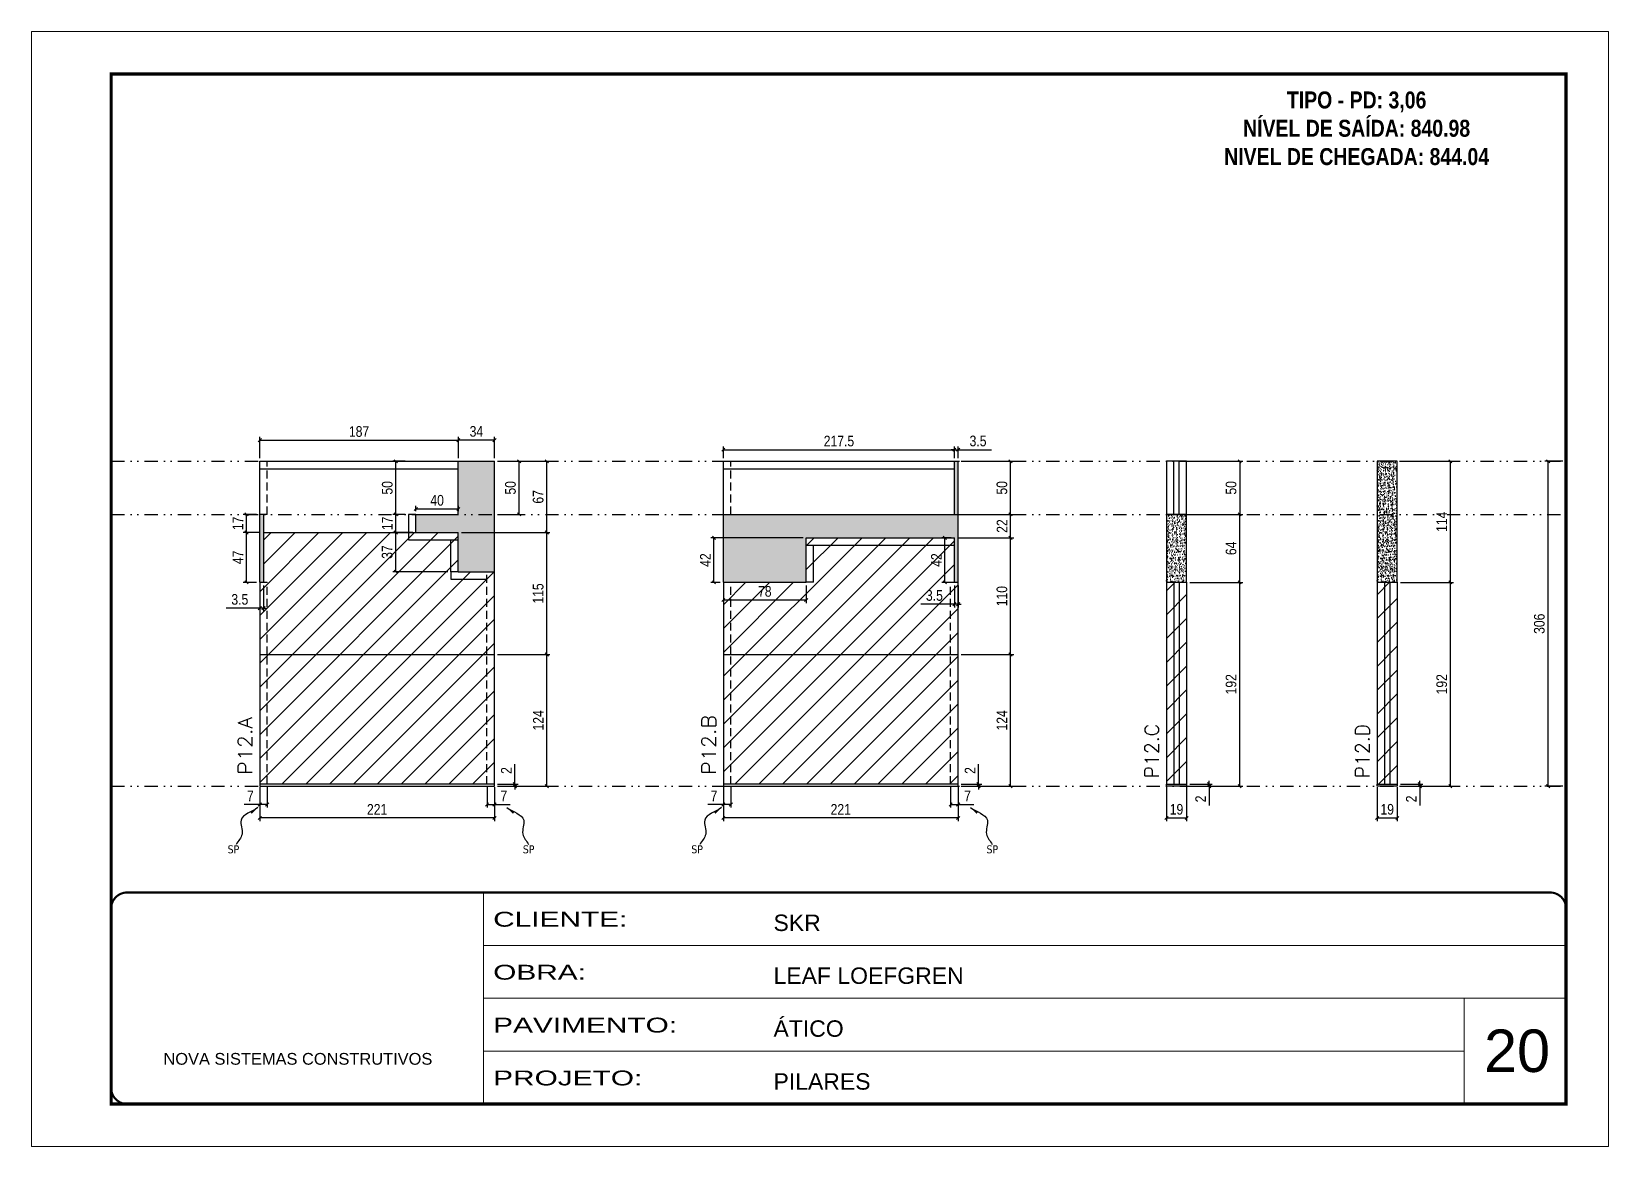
# Model space of a CAD drawing. Extents: x 14400 to 27878, y -21631 to 6985.
# Drawn here: x 19182 to 20667, y 1340 to 2390 of the extents above; entities that cross this region are included whole.
import ezdxf

# ---------------------------------------------------------------- set-up
doc = ezdxf.new("R2010")
doc.units = 0
for name, pattern in [('CONTINUO', [0]), ('DASHED', [0.75, 0.5, -0.25]), ('DIVIDE2', [0.625, 0.25, -0.125, 0, -0.125, 0, -0.125]), ('HIDDEN', [0.375, 0.25, -0.125])]:
    doc.linetypes.add(name, pattern=pattern)
for name, color, linetype, lineweight in [('CARIMBO', 255, 'Continuous', 9), ('Folhas', 255, 'Continuous', 9), ('Hachura', 251, 'Continuous', 9), ('SARRAFO DE PRESSAO', 251, 'DASHED', 9), ('Texto Seção', 7, 'Continuous', 15)]:
    doc.layers.add(name, color=color, linetype=linetype, lineweight=lineweight)
for name, color, linetype in [('COTA', 241, 'Continuous'), ('NOMENCLATURA', 7, 'Continuous'), ('Nível', 160, 'Continuous'), ('Painéis', 200, 'Continuous'), ('SARR_2.2x7', 40, 'Continuous'), ('texto', 7, 'Continuous')]:
    doc.layers.add(name, color=color, linetype=linetype)
doc.styles.add('ARIAL', font='arial.ttf')
doc.styles.add('COTA TECNICA', font='techl___.ttf', dxfattribs={"height": 10})
doc.styles.add('COTA TECNICA-50', font='techl___.ttf', dxfattribs={"height": 10})
doc.styles.add('REGUA-120', font='ROMANS.shx', dxfattribs={"height": 15})
doc.styles.add('ROMANC', font='techb___.ttf', dxfattribs={"height": 2.5})
doc.styles.get("Standard").update_dxf_attribs({"font": 'arial.ttf'})
doc.styles.add('Tecnologia', font='')
doc.styles.get('Tecnologia').set_extended_font_data('Forgotten Futurist')
doc.dimstyles.new('COTA PAINEL-50', dxfattribs={"dimtxt": 10, "dimasz": 3, "dimexe": 3, "dimexo": 3, "dimgap": 3, "dimtad": 1, "dimdec": 1, "dimzin": 12, "dimdsep": 46, "dimtxsty": 'COTA TECNICA-50', "dimblk1": 'OBLIQUE', "dimblk2": 'OBLIQUE', "dimsah": 1, "dimcen": 0.9, "dimclrd": 4, "dimclre": 4, "dimclrt": 240, "dimadec": 1, "dimazin": 3, "dimtfac": 1, "dimtdec": 1, "dimtmove": 0, "dimatfit": 3, "dimfxl": 1, "dimtolj": 1, "dimtzin": 12, "dimarcsym": 0})
doc.dimstyles.new('PAINEL', dxfattribs={"dimtxt": 10, "dimasz": 3, "dimexe": 3, "dimexo": 3, "dimgap": 3, "dimtad": 1, "dimdec": 1, "dimzin": 12, "dimdsep": 46, "dimtxsty": 'COTA TECNICA', "dimblk1": 'OBLIQUE', "dimblk2": 'OBLIQUE', "dimsah": 1, "dimcen": 0.9, "dimclrd": 4, "dimclre": 4, "dimclrt": 240, "dimadec": 1, "dimazin": 3, "dimtfac": 1, "dimtdec": 1, "dimtmove": 0, "dimatfit": 3, "dimfxl": 1, "dimtolj": 1, "dimtzin": 12, "dimarcsym": 0})
doc.dimstyles.get("Standard").update_dxf_attribs({"dimtxt": 0.18, "dimasz": 0.18, "dimexe": 0.18, "dimexo": 0.0625, "dimgap": 0.09, "dimtad": 0, "dimtih": 1, "dimtoh": 1, "dimdec": 4, "dimzin": 0, "dimdsep": 46, "dimtxsty": 'Standard', "dimcen": 0.09, "dimadec": 0, "dimazin": 0, "dimtfac": 1, "dimtdec": 4, "dimtofl": 0, "dimtmove": 0, "dimatfit": 3, "dimfxl": 1, "dimtolj": 1, "dimtzin": 0, "dimarcsym": 0})

msp = doc.modelspace()

# ---------------------------------------------------------------- texts
at = {"layer": 'CARIMBO', "style": 'ARIAL'}
msp.add_text('20', height=40, dxfattribs=at).set_placement((20549.828, 1410.571))
at = {"layer": 'NOMENCLATURA', "color": 2, "insert": (20429.806, 2334.012), "char_height": 16, "attachment_point": 2, "style": 'ROMANC'}
msp.add_mtext_dynamic_manual_height_columns('TIPO - PD: 3,06\\PNÍVEL DE SAÍDA: 840.98\\PNIVEL DE CHEGADA: 844.04', width=432.35115, gutter_width=1, heights=[0], dxfattribs=at)
at = {"layer": 'texto', "color": 0, "char_height": 7.5, "attachment_point": 5}
for insert in [(19372.084, 1620.219), (19650.108, 1620.219), (19808.723, 1620.219), (20086.748, 1620.219)]:
    msp.add_mtext('{\\fTahoma|b0|i0|c0|p34;\\C4;SP}', dxfattribs=dict(at, insert=insert))
at = {"layer": 'Texto Seção', "style": 'REGUA-120', "width": 1.1}
for s, p in [('P12.A', (19389.612, 1690.473)), ('P12.B', (19826.251, 1690.473))]:
    msp.add_text(s, height=13, rotation=90, dxfattribs=at).set_placement(p)
at = {"layer": 'Texto Seção', "char_height": 13, "width": 370.6998, "attachment_point": 7, "rotation": 90, "style": 'REGUA-120'}
for s, insert in [('\\pt13;P12.C', (20243.469, 1687.122)), ('\\pt13;P12.D', (20441.822, 1687.122))]:
    msp.add_mtext(s, dxfattribs=dict(at, insert=insert))

# ---------------------------------------------------------------- blocks, each defined once
blk = doc.blocks.new('9999999999')
at = {"color": 30, "linetype": 'CONTINUO'}
for p, q in [((98564.6, 34230.2), (98564.6, 34429.4)), ((98564.6, 34379.6), (99584, 34379.6)), ((98564.6, 34329.8), (99488, 34329.8)), ((99584, 34329.8), (99488, 34329.8)), ((99488, 34329.8), (99488, 34230.2)), ((98564.6, 34280), (99488, 34280))]:
    blk.add_line(p, q, dxfattribs=at)
at = {"color": 30, "linetype": 'CONTINUO', "const_width": 2}
blk.add_lwpolyline([(99584, 34230.2), (99584, 34414.4, 0.414214), (99569, 34429.4), (98229, 34429.4, 0.414214), (98214, 34414.4), (98214, 34245.2, 0.414214), (98229, 34230.2), (99584, 34230.2)], format="xyb", dxfattribs=at)
at = {"layer": 'Folhas'}
blk.add_lwpolyline([(98139, 34190.2), (99624, 34190.2), (99624, 35240.2), (98139, 35240.2)], close=True, dxfattribs=at)
at = {"layer": 'Folhas', "color": 30, "const_width": 3}
blk.add_lwpolyline([(98214, 34230.2), (99584, 34230.2), (99584, 35200.2), (98214, 35200.2)], close=True, dxfattribs=at)
at = {"color": 7, "linetype": 'Continuous', "ltscale": 5, "style": 'ARIAL'}
for s, height, p in [('SKR', 15.48, (98837.7, 34393.1)), ('LEAF LOEFGREN', 15.483, (98837.7, 34343.3)), ('ÁTICO', 15.48, (98837.7, 34293.5)), ('NOVA SISTEMAS CONSTRUTIVOS', 11.059, (98263.2, 34267.2)), ('PILARES', 15.48, (98837.7, 34243.7))]:
    blk.add_text(s, height=height, dxfattribs=at).set_placement(p)
at = {"layer": 'Folhas', "color": 7, "style": 'Tecnologia', "width": 1.5}
for s, p in [('CLIENTE:', (98573.7, 34397.2)), ('OBRA:', (98573.7, 34347.3)), ('PAVIMENTO:', (98573.7, 34297.5)), ('PROJETO:', (98573.7, 34247.7))]:
    blk.add_text(s, height=14, dxfattribs=at).set_placement(p)
blk = doc.blocks.new('_Oblique')
at = {"color": 0, "linetype": 'ByBlock', "lineweight": -2}
blk.add_line((-0.5, -0.5), (0.5, 0.5), dxfattribs=at)
blk = doc.blocks.new('*D1554')
at = {"layer": 'COTA', "color": 4, "lineweight": -2, "transparency": 16777216}
for p, q in [((19396.9, 1678.7), (19396.9, 1646.8)), ((19617.9, 1678.7), (19617.9, 1646.8)), ((19617.9, 1649.8), (19396.9, 1649.8))]:
    blk.add_line(p, q, dxfattribs=at)
at = {"layer": 'Defpoints', "color": 0, "transparency": 16777216}
for p in [(19396.9, 1681.7), (19617.9, 1681.7), (19396.9, 1649.8)]:
    blk.add_point(p, dxfattribs=at)
at = {"layer": 'COTA', "color": 4, "lineweight": -2, "transparency": 16777216, "xscale": 3, "yscale": 3, "zscale": 3, "rotation": 180}
blk.add_blockref('_Oblique', (19396.9, 1649.8), dxfattribs=at)
at = {"layer": 'COTA', "color": 4, "lineweight": -2, "transparency": 16777216, "xscale": 3, "yscale": 3, "zscale": 3}
blk.add_blockref('_Oblique', (19617.9, 1649.8), dxfattribs=at)
at = {"layer": 'COTA', "color": 240, "transparency": 16777216, "insert": (19507.4, 1657.9), "char_height": 10, "attachment_point": 5, "style": 'COTA TECNICA'}
blk.add_mtext('\\A1;221', dxfattribs=at)
blk = doc.blocks.new('*D1555')
at = {"layer": 'COTA', "color": 4, "lineweight": -2, "transparency": 16777216}
for p, q in [((19610.9, 1678.7), (19610.9, 1659.5)), ((19617.9, 1676.7), (19617.9, 1659.5)), ((19610.9, 1662.5), (19617.9, 1662.5)), ((19617.9, 1662.5), (19632.6, 1662.5))]:
    blk.add_line(p, q, dxfattribs=at)
at = {"layer": 'Defpoints', "color": 0, "transparency": 16777216}
for p in [(19610.9, 1681.7), (19617.9, 1679.7), (19617.9, 1662.5)]:
    blk.add_point(p, dxfattribs=at)
at = {"layer": 'COTA', "color": 4, "lineweight": -2, "transparency": 16777216, "xscale": 3, "yscale": 3, "zscale": 3, "rotation": 180}
blk.add_blockref('_Oblique', (19610.9, 1662.5), dxfattribs=at)
at = {"layer": 'COTA', "color": 4, "lineweight": -2, "transparency": 16777216, "xscale": 3, "yscale": 3, "zscale": 3}
blk.add_blockref('_Oblique', (19617.9, 1662.5), dxfattribs=at)
at = {"layer": 'COTA', "color": 240, "transparency": 16777216, "insert": (19626.7, 1670.5), "char_height": 10, "attachment_point": 5, "style": 'COTA TECNICA-50'}
blk.add_mtext('\\A1;7', dxfattribs=at)
blk = doc.blocks.new('*D1556')
at = {"layer": 'COTA', "color": 4, "lineweight": -2, "transparency": 16777216}
for p, q in [((19403.9, 1678.7), (19403.9, 1659.5)), ((19396.9, 1676.7), (19396.9, 1659.5)), ((19396.9, 1662.5), (19382.1, 1662.5)), ((19403.9, 1662.5), (19396.9, 1662.5))]:
    blk.add_line(p, q, dxfattribs=at)
at = {"layer": 'Defpoints', "color": 0, "transparency": 16777216}
for p in [(19396.9, 1679.7), (19403.9, 1681.7), (19396.9, 1662.5)]:
    blk.add_point(p, dxfattribs=at)
at = {"layer": 'COTA', "color": 4, "lineweight": -2, "transparency": 16777216, "xscale": 3, "yscale": 3, "zscale": 3, "rotation": 180}
blk.add_blockref('_Oblique', (19396.9, 1662.5), dxfattribs=at)
at = {"layer": 'COTA', "color": 4, "lineweight": -2, "transparency": 16777216, "xscale": 3, "yscale": 3, "zscale": 3}
blk.add_blockref('_Oblique', (19403.9, 1662.5), dxfattribs=at)
at = {"layer": 'COTA', "color": 240, "transparency": 16777216, "insert": (19388, 1670.5), "char_height": 10, "attachment_point": 5, "style": 'COTA TECNICA-50'}
blk.add_mtext('\\A1;7', dxfattribs=at)
blk = doc.blocks.new('*D1557')
at = {"layer": 'COTA', "color": 4, "lineweight": -2, "transparency": 16777216}
for p, q in [((19637.1, 1681.7), (19637.1, 1700.5)), ((19620.9, 1681.7), (19640.1, 1681.7)), ((19620.9, 1679.7), (19640.1, 1679.7)), ((19637.1, 1679.7), (19637.1, 1681.7)), ((19637.1, 1679.7), (19637.1, 1676.7))]:
    blk.add_line(p, q, dxfattribs=at)
at = {"layer": 'Defpoints', "color": 0, "transparency": 16777216}
for p in [(19617.9, 1681.7), (19617.9, 1679.7), (19637.1, 1679.7)]:
    blk.add_point(p, dxfattribs=at)
at = {"layer": 'COTA', "color": 4, "lineweight": -2, "transparency": 16777216, "xscale": 3, "yscale": 3, "zscale": 3}
for p, rotation in [((19637.1, 1681.7), 270), ((19637.1, 1679.7), 90)]:
    blk.add_blockref('_Oblique', p, dxfattribs=dict(at, rotation=rotation))
at = {"layer": 'COTA', "color": 240, "transparency": 16777216, "insert": (19629.1, 1694.5), "char_height": 10, "attachment_point": 5, "rotation": 90, "style": 'COTA TECNICA-50'}
blk.add_mtext('\\A1;2', dxfattribs=at)
blk = doc.blocks.new('*D1558')
at = {"layer": 'COTA', "color": 4, "linetype": 'ByBlock', "lineweight": -2, "transparency": 16777216}
for p, q in [((19620.9, 1803.7), (19670.2, 1803.7)), ((19667.2, 1679.7), (19667.2, 1803.7)), ((19620.9, 1679.7), (19670.2, 1679.7))]:
    blk.add_line(p, q, dxfattribs=at)
at = {"layer": 'Defpoints', "color": 0, "linetype": 'ByBlock', "transparency": 16777216}
for p in [(19617.9, 1803.7), (19667.2, 1803.7), (19617.9, 1679.7)]:
    blk.add_point(p, dxfattribs=at)
at = {"layer": 'COTA', "color": 4, "linetype": 'ByBlock', "lineweight": -2, "transparency": 16777216, "xscale": 3, "yscale": 3, "zscale": 3}
for p, rotation in [((19667.2, 1803.7), 90), ((19667.2, 1679.7), 270)]:
    blk.add_blockref('_Oblique', p, dxfattribs=dict(at, rotation=rotation))
at = {"layer": 'COTA', "color": 240, "linetype": 'ByBlock', "transparency": 16777216, "insert": (19659.2, 1741.7), "char_height": 10, "attachment_point": 5, "rotation": 90, "style": 'COTA TECNICA'}
blk.add_mtext('\\A1;124', dxfattribs=at)
blk = doc.blocks.new('*D1559')
at = {"layer": 'COTA', "color": 4, "lineweight": -2, "transparency": 16777216}
for p, q in [((19833.5, 1678.7), (19833.5, 1646.8)), ((20054.5, 1678.7), (20054.5, 1646.8)), ((20054.5, 1649.8), (19833.5, 1649.8))]:
    blk.add_line(p, q, dxfattribs=at)
at = {"layer": 'Defpoints', "color": 0, "transparency": 16777216}
for p in [(19833.5, 1681.7), (20054.5, 1681.7), (19833.5, 1649.8)]:
    blk.add_point(p, dxfattribs=at)
at = {"layer": 'COTA', "color": 4, "lineweight": -2, "transparency": 16777216, "xscale": 3, "yscale": 3, "zscale": 3, "rotation": 180}
blk.add_blockref('_Oblique', (19833.5, 1649.8), dxfattribs=at)
at = {"layer": 'COTA', "color": 4, "lineweight": -2, "transparency": 16777216, "xscale": 3, "yscale": 3, "zscale": 3}
blk.add_blockref('_Oblique', (20054.5, 1649.8), dxfattribs=at)
at = {"layer": 'COTA', "color": 240, "transparency": 16777216, "insert": (19944, 1657.9), "char_height": 10, "attachment_point": 5, "style": 'COTA TECNICA'}
blk.add_mtext('\\A1;221', dxfattribs=at)
blk = doc.blocks.new('*D1560')
at = {"layer": 'COTA', "color": 4, "lineweight": -2, "transparency": 16777216}
for p, q in [((20047.5, 1678.7), (20047.5, 1659.5)), ((20054.5, 1676.7), (20054.5, 1659.5)), ((20047.5, 1662.5), (20054.5, 1662.5)), ((20054.5, 1662.5), (20069.2, 1662.5))]:
    blk.add_line(p, q, dxfattribs=at)
at = {"layer": 'Defpoints', "color": 0, "transparency": 16777216}
for p in [(20047.5, 1681.7), (20054.5, 1679.7), (20054.5, 1662.5)]:
    blk.add_point(p, dxfattribs=at)
at = {"layer": 'COTA', "color": 4, "lineweight": -2, "transparency": 16777216, "xscale": 3, "yscale": 3, "zscale": 3, "rotation": 180}
blk.add_blockref('_Oblique', (20047.5, 1662.5), dxfattribs=at)
at = {"layer": 'COTA', "color": 4, "lineweight": -2, "transparency": 16777216, "xscale": 3, "yscale": 3, "zscale": 3}
blk.add_blockref('_Oblique', (20054.5, 1662.5), dxfattribs=at)
at = {"layer": 'COTA', "color": 240, "transparency": 16777216, "insert": (20063.4, 1670.5), "char_height": 10, "attachment_point": 5, "style": 'COTA TECNICA-50'}
blk.add_mtext('\\A1;7', dxfattribs=at)
blk = doc.blocks.new('*D1561')
at = {"layer": 'COTA', "color": 4, "lineweight": -2, "transparency": 16777216}
for p, q in [((19840.5, 1678.7), (19840.5, 1659.5)), ((19833.5, 1676.7), (19833.5, 1659.5)), ((19833.5, 1662.5), (19818.8, 1662.5)), ((19840.5, 1662.5), (19833.5, 1662.5))]:
    blk.add_line(p, q, dxfattribs=at)
at = {"layer": 'Defpoints', "color": 0, "transparency": 16777216}
for p in [(19833.5, 1679.7), (19840.5, 1681.7), (19833.5, 1662.5)]:
    blk.add_point(p, dxfattribs=at)
at = {"layer": 'COTA', "color": 4, "lineweight": -2, "transparency": 16777216, "xscale": 3, "yscale": 3, "zscale": 3, "rotation": 180}
blk.add_blockref('_Oblique', (19833.5, 1662.5), dxfattribs=at)
at = {"layer": 'COTA', "color": 4, "lineweight": -2, "transparency": 16777216, "xscale": 3, "yscale": 3, "zscale": 3}
blk.add_blockref('_Oblique', (19840.5, 1662.5), dxfattribs=at)
at = {"layer": 'COTA', "color": 240, "transparency": 16777216, "insert": (19824.6, 1670.5), "char_height": 10, "attachment_point": 5, "style": 'COTA TECNICA-50'}
blk.add_mtext('\\A1;7', dxfattribs=at)
blk = doc.blocks.new('*D1562')
at = {"layer": 'COTA', "color": 4, "lineweight": -2, "transparency": 16777216}
for p, q in [((20073.8, 1681.7), (20073.8, 1700.5)), ((20057.5, 1681.7), (20076.8, 1681.7)), ((20057.5, 1679.7), (20076.8, 1679.7)), ((20073.8, 1679.7), (20073.8, 1681.7)), ((20073.8, 1679.7), (20073.8, 1676.7))]:
    blk.add_line(p, q, dxfattribs=at)
at = {"layer": 'Defpoints', "color": 0, "transparency": 16777216}
for p in [(20054.5, 1681.7), (20054.5, 1679.7), (20073.8, 1679.7)]:
    blk.add_point(p, dxfattribs=at)
at = {"layer": 'COTA', "color": 4, "lineweight": -2, "transparency": 16777216, "xscale": 3, "yscale": 3, "zscale": 3}
for p, rotation in [((20073.8, 1681.7), 270), ((20073.8, 1679.7), 90)]:
    blk.add_blockref('_Oblique', p, dxfattribs=dict(at, rotation=rotation))
at = {"layer": 'COTA', "color": 240, "transparency": 16777216, "insert": (20065.8, 1694.5), "char_height": 10, "attachment_point": 5, "rotation": 90, "style": 'COTA TECNICA-50'}
blk.add_mtext('\\A1;2', dxfattribs=at)
blk = doc.blocks.new('*D1563')
at = {"layer": 'COTA', "color": 4, "linetype": 'ByBlock', "lineweight": -2, "transparency": 16777216}
for p, q in [((20057.5, 1803.7), (20106.9, 1803.7)), ((20103.9, 1679.7), (20103.9, 1803.7)), ((20057.5, 1679.7), (20106.9, 1679.7))]:
    blk.add_line(p, q, dxfattribs=at)
at = {"layer": 'Defpoints', "color": 0, "linetype": 'ByBlock', "transparency": 16777216}
for p in [(20054.5, 1803.7), (20103.9, 1803.7), (20054.5, 1679.7)]:
    blk.add_point(p, dxfattribs=at)
at = {"layer": 'COTA', "color": 4, "linetype": 'ByBlock', "lineweight": -2, "transparency": 16777216, "xscale": 3, "yscale": 3, "zscale": 3}
for p, rotation in [((20103.9, 1803.7), 90), ((20103.9, 1679.7), 270)]:
    blk.add_blockref('_Oblique', p, dxfattribs=dict(at, rotation=rotation))
at = {"layer": 'COTA', "color": 240, "linetype": 'ByBlock', "transparency": 16777216, "insert": (20095.8, 1741.7), "char_height": 10, "attachment_point": 5, "rotation": 90, "style": 'COTA TECNICA'}
blk.add_mtext('\\A1;124', dxfattribs=at)
blk = doc.blocks.new('*D1564')
at = {"layer": 'COTA', "color": 4, "lineweight": -2, "transparency": 16777216}
for p, q in [((19533.9, 1935.7), (19522.1, 1935.7)), ((19525.1, 1918.7), (19525.1, 1935.7)), ((19533.9, 1918.7), (19522.1, 1918.7))]:
    blk.add_line(p, q, dxfattribs=at)
at = {"layer": 'Defpoints', "color": 0, "transparency": 16777216}
for p in [(19525.1, 1935.7), (19536.9, 1935.7), (19536.9, 1918.7)]:
    blk.add_point(p, dxfattribs=at)
at = {"layer": 'COTA', "color": 4, "lineweight": -2, "transparency": 16777216, "xscale": 3, "yscale": 3, "zscale": 3}
for p, rotation in [((19525.1, 1935.7), 90), ((19525.1, 1918.7), 270)]:
    blk.add_blockref('_Oblique', p, dxfattribs=dict(at, rotation=rotation))
at = {"layer": 'COTA', "color": 240, "transparency": 16777216, "insert": (19517, 1927.2), "char_height": 10, "attachment_point": 5, "rotation": 90, "style": 'COTA TECNICA'}
blk.add_mtext('\\A1;17', dxfattribs=at)
blk = doc.blocks.new('*D1565')
at = {"layer": 'COTA', "color": 4, "lineweight": -2, "transparency": 16777216}
for p, q in [((19396.9, 1988.7), (19396.9, 2008.6)), ((19396.9, 2005.6), (19583.9, 2005.6)), ((19583.9, 1988.7), (19583.9, 2008.6))]:
    blk.add_line(p, q, dxfattribs=at)
at = {"layer": 'Defpoints', "color": 0, "transparency": 16777216}
for p in [(19583.9, 2005.6), (19396.9, 1985.7), (19583.9, 1985.7)]:
    blk.add_point(p, dxfattribs=at)
at = {"layer": 'COTA', "color": 4, "lineweight": -2, "transparency": 16777216, "xscale": 3, "yscale": 3, "zscale": 3, "rotation": 180}
blk.add_blockref('_Oblique', (19396.9, 2005.6), dxfattribs=at)
at = {"layer": 'COTA', "color": 4, "lineweight": -2, "transparency": 16777216, "xscale": 3, "yscale": 3, "zscale": 3}
blk.add_blockref('_Oblique', (19583.9, 2005.6), dxfattribs=at)
at = {"layer": 'COTA', "color": 240, "transparency": 16777216, "insert": (19490.4, 2013.7), "char_height": 10, "attachment_point": 5, "style": 'COTA TECNICA'}
blk.add_mtext('\\A1;187', dxfattribs=at)
blk = doc.blocks.new('*D1566')
at = {"layer": 'COTA', "color": 4, "lineweight": -2, "transparency": 16777216}
for p, q in [((19583.9, 1988.7), (19583.9, 2008.6)), ((19617.9, 2005.6), (19583.9, 2005.6)), ((19617.9, 1988.7), (19617.9, 2008.6))]:
    blk.add_line(p, q, dxfattribs=at)
at = {"layer": 'Defpoints', "color": 0, "transparency": 16777216}
for p in [(19583.9, 2005.6), (19583.9, 1985.7), (19617.9, 1985.7)]:
    blk.add_point(p, dxfattribs=at)
at = {"layer": 'COTA', "color": 4, "lineweight": -2, "transparency": 16777216, "xscale": 3, "yscale": 3, "zscale": 3, "rotation": 180}
blk.add_blockref('_Oblique', (19583.9, 2005.6), dxfattribs=at)
at = {"layer": 'COTA', "color": 4, "lineweight": -2, "transparency": 16777216, "xscale": 3, "yscale": 3, "zscale": 3}
blk.add_blockref('_Oblique', (19617.9, 2005.6), dxfattribs=at)
at = {"layer": 'COTA', "color": 240, "transparency": 16777216, "insert": (19600.9, 2013.8), "char_height": 10, "attachment_point": 5, "style": 'COTA TECNICA'}
blk.add_mtext('\\A1;34', dxfattribs=at)
blk = doc.blocks.new('*D1567')
at = {"layer": 'COTA', "color": 4, "lineweight": -2, "transparency": 16777216}
for p, q in [((19396.9, 1868.7), (19396.9, 1844.4)), ((19400.4, 1868.7), (19400.4, 1844.4)), ((19396.9, 1847.4), (19365.3, 1847.4)), ((19400.4, 1847.4), (19396.9, 1847.4)), ((19400.4, 1847.4), (19403.4, 1847.4))]:
    blk.add_line(p, q, dxfattribs=at)
at = {"layer": 'Defpoints', "color": 0, "transparency": 16777216}
for p in [(19396.9, 1871.7), (19400.4, 1871.7), (19396.9, 1847.4)]:
    blk.add_point(p, dxfattribs=at)
at = {"layer": 'COTA', "color": 4, "lineweight": -2, "transparency": 16777216, "xscale": 3, "yscale": 3, "zscale": 3}
blk.add_blockref('_Oblique', (19396.9, 1847.4), dxfattribs=at)
at = {"layer": 'COTA', "color": 4, "lineweight": -2, "transparency": 16777216, "xscale": 3, "yscale": 3, "zscale": 3, "rotation": 180}
blk.add_blockref('_Oblique', (19400.4, 1847.4), dxfattribs=at)
at = {"layer": 'COTA', "color": 240, "transparency": 16777216, "insert": (19378.1, 1855.6), "char_height": 10, "attachment_point": 5, "style": 'COTA TECNICA'}
blk.add_mtext('\\A1;3.5', dxfattribs=at)
blk = doc.blocks.new('*D1568')
at = {"layer": 'COTA', "color": 4, "lineweight": -2, "transparency": 16777216}
for p, q in [((19620.9, 1985.7), (19670.2, 1985.7)), ((19667.2, 1918.7), (19667.2, 1985.7)), ((19586.9, 1918.7), (19670.2, 1918.7))]:
    blk.add_line(p, q, dxfattribs=at)
at = {"layer": 'Defpoints', "color": 0, "transparency": 16777216}
for p in [(19617.9, 1985.7), (19667.2, 1985.7), (19583.9, 1918.7)]:
    blk.add_point(p, dxfattribs=at)
at = {"layer": 'COTA', "color": 4, "lineweight": -2, "transparency": 16777216, "xscale": 3, "yscale": 3, "zscale": 3}
for p, rotation in [((19667.2, 1985.7), 90), ((19667.2, 1918.7), 270)]:
    blk.add_blockref('_Oblique', p, dxfattribs=dict(at, rotation=rotation))
at = {"layer": 'COTA', "color": 240, "transparency": 16777216, "insert": (19659.1, 1952.2), "char_height": 10, "attachment_point": 5, "rotation": 90, "style": 'COTA TECNICA'}
blk.add_mtext('\\A1;67', dxfattribs=at)
blk = doc.blocks.new('*D1569')
at = {"layer": 'COTA', "color": 4, "lineweight": -2, "transparency": 16777216}
for p, q in [((19543.9, 1938.7), (19543.9, 1943.8)), ((19543.9, 1940.8), (19583.9, 1940.8)), ((19583.9, 1938.7), (19583.9, 1943.8))]:
    blk.add_line(p, q, dxfattribs=at)
at = {"layer": 'Defpoints', "color": 0, "transparency": 16777216}
for p in [(19543.9, 1935.7), (19583.9, 1940.8), (19583.9, 1935.7)]:
    blk.add_point(p, dxfattribs=at)
at = {"layer": 'COTA', "color": 4, "lineweight": -2, "transparency": 16777216, "xscale": 3, "yscale": 3, "zscale": 3, "rotation": 180}
blk.add_blockref('_Oblique', (19543.9, 1940.8), dxfattribs=at)
at = {"layer": 'COTA', "color": 4, "lineweight": -2, "transparency": 16777216, "xscale": 3, "yscale": 3, "zscale": 3}
blk.add_blockref('_Oblique', (19583.9, 1940.8), dxfattribs=at)
at = {"layer": 'COTA', "color": 240, "transparency": 16777216, "insert": (19563.9, 1948.9), "char_height": 10, "attachment_point": 5, "style": 'COTA TECNICA'}
blk.add_mtext('\\A1;40', dxfattribs=at)
blk = doc.blocks.new('*D1570')
at = {"layer": 'COTA', "color": 4, "lineweight": -2, "transparency": 16777216}
for p, q in [((19540.9, 1918.7), (19522.1, 1918.7)), ((19525.1, 1881.7), (19525.1, 1918.7)), ((19573.9, 1881.7), (19522.1, 1881.7))]:
    blk.add_line(p, q, dxfattribs=at)
at = {"layer": 'Defpoints', "color": 0, "transparency": 16777216}
for p in [(19525.1, 1918.7), (19543.9, 1918.7), (19576.9, 1881.7)]:
    blk.add_point(p, dxfattribs=at)
at = {"layer": 'COTA', "color": 4, "lineweight": -2, "transparency": 16777216, "xscale": 3, "yscale": 3, "zscale": 3}
for p, rotation in [((19525.1, 1918.7), 90), ((19525.1, 1881.7), 270)]:
    blk.add_blockref('_Oblique', p, dxfattribs=dict(at, rotation=rotation))
at = {"layer": 'COTA', "color": 240, "transparency": 16777216, "insert": (19516.9, 1900.2), "char_height": 10, "attachment_point": 5, "rotation": 90, "style": 'COTA TECNICA'}
blk.add_mtext('\\A1;37', dxfattribs=at)
blk = doc.blocks.new('*D1571')
at = {"layer": 'COTA', "color": 4, "lineweight": -2, "transparency": 16777216}
for p, q in [((19397.4, 1918.7), (19381.4, 1918.7)), ((19384.4, 1871.7), (19384.4, 1918.7)), ((19393.9, 1871.7), (19381.4, 1871.7))]:
    blk.add_line(p, q, dxfattribs=at)
at = {"layer": 'Defpoints', "color": 0, "transparency": 16777216}
for p in [(19384.4, 1918.7), (19400.4, 1918.7), (19396.9, 1871.7)]:
    blk.add_point(p, dxfattribs=at)
at = {"layer": 'COTA', "color": 4, "lineweight": -2, "transparency": 16777216, "xscale": 3, "yscale": 3, "zscale": 3}
for p, rotation in [((19384.4, 1918.7), 90), ((19384.4, 1871.7), 270)]:
    blk.add_blockref('_Oblique', p, dxfattribs=dict(at, rotation=rotation))
at = {"layer": 'COTA', "color": 240, "transparency": 16777216, "insert": (19376.3, 1895.2), "char_height": 10, "attachment_point": 5, "rotation": 90, "style": 'COTA TECNICA'}
blk.add_mtext('\\A1;47', dxfattribs=at)
blk = doc.blocks.new('*D1572')
at = {"layer": 'COTA', "color": 4, "lineweight": -2, "transparency": 16777216}
for p, q in [((19393.9, 1935.7), (19381.4, 1935.7)), ((19384.4, 1918.7), (19384.4, 1935.7)), ((19397.4, 1918.7), (19381.4, 1918.7))]:
    blk.add_line(p, q, dxfattribs=at)
at = {"layer": 'Defpoints', "color": 0, "transparency": 16777216}
for p in [(19384.4, 1935.7), (19396.9, 1935.7), (19400.4, 1918.7)]:
    blk.add_point(p, dxfattribs=at)
at = {"layer": 'COTA', "color": 4, "lineweight": -2, "transparency": 16777216, "xscale": 3, "yscale": 3, "zscale": 3}
for p, rotation in [((19384.4, 1935.7), 90), ((19384.4, 1918.7), 270)]:
    blk.add_blockref('_Oblique', p, dxfattribs=dict(at, rotation=rotation))
at = {"layer": 'COTA', "color": 240, "transparency": 16777216, "insert": (19376.3, 1927.2), "char_height": 10, "attachment_point": 5, "rotation": 90, "style": 'COTA TECNICA'}
blk.add_mtext('\\A1;17', dxfattribs=at)
blk = doc.blocks.new('*D1573')
at = {"layer": 'COTA', "color": 4, "lineweight": -2, "transparency": 16777216}
for p, q in [((20054, 1913.7), (20106.9, 1913.7)), ((20103.9, 1803.7), (20103.9, 1913.7)), ((20057.5, 1803.7), (20106.9, 1803.7))]:
    blk.add_line(p, q, dxfattribs=at)
at = {"layer": 'Defpoints', "color": 0, "transparency": 16777216}
for p in [(20051, 1913.7), (20103.9, 1913.7), (20054.5, 1803.7)]:
    blk.add_point(p, dxfattribs=at)
at = {"layer": 'COTA', "color": 4, "lineweight": -2, "transparency": 16777216, "xscale": 3, "yscale": 3, "zscale": 3}
for p, rotation in [((20103.9, 1913.7), 90), ((20103.9, 1803.7), 270)]:
    blk.add_blockref('_Oblique', p, dxfattribs=dict(at, rotation=rotation))
at = {"layer": 'COTA', "color": 240, "transparency": 16777216, "insert": (20095.8, 1858.7), "char_height": 10, "attachment_point": 5, "rotation": 90, "style": 'COTA TECNICA'}
blk.add_mtext('\\A1;110', dxfattribs=at)
blk = doc.blocks.new('*D1574')
at = {"layer": 'COTA', "color": 4, "lineweight": -2, "transparency": 16777216}
for p, q in [((20057.5, 1985.7), (20106.9, 1985.7)), ((20103.9, 1935.7), (20103.9, 1985.7)), ((20054, 1935.7), (20106.9, 1935.7))]:
    blk.add_line(p, q, dxfattribs=at)
at = {"layer": 'Defpoints', "color": 0, "transparency": 16777216}
for p in [(20054.5, 1985.7), (20103.9, 1985.7), (20051, 1935.7)]:
    blk.add_point(p, dxfattribs=at)
at = {"layer": 'COTA', "color": 4, "lineweight": -2, "transparency": 16777216, "xscale": 3, "yscale": 3, "zscale": 3}
for p, rotation in [((20103.9, 1985.7), 90), ((20103.9, 1935.7), 270)]:
    blk.add_blockref('_Oblique', p, dxfattribs=dict(at, rotation=rotation))
at = {"layer": 'COTA', "color": 240, "transparency": 16777216, "insert": (20095.8, 1960.7), "char_height": 10, "attachment_point": 5, "rotation": 90, "style": 'COTA TECNICA'}
blk.add_mtext('\\A1;50', dxfattribs=at)
blk = doc.blocks.new('*D1575')
at = {"layer": 'COTA', "color": 4, "lineweight": -2, "transparency": 16777216}
for p, q in [((20250.7, 1678.7), (20250.7, 1646.8)), ((20269.7, 1678.7), (20269.7, 1646.8)), ((20250.7, 1649.8), (20269.7, 1649.8))]:
    blk.add_line(p, q, dxfattribs=at)
at = {"layer": 'Defpoints', "color": 0, "transparency": 16777216}
for p in [(20250.7, 1681.7), (20269.7, 1681.7), (20269.7, 1649.8)]:
    blk.add_point(p, dxfattribs=at)
at = {"layer": 'COTA', "color": 4, "lineweight": -2, "transparency": 16777216, "xscale": 3, "yscale": 3, "zscale": 3, "rotation": 180}
blk.add_blockref('_Oblique', (20250.7, 1649.8), dxfattribs=at)
at = {"layer": 'COTA', "color": 4, "lineweight": -2, "transparency": 16777216, "xscale": 3, "yscale": 3, "zscale": 3}
blk.add_blockref('_Oblique', (20269.7, 1649.8), dxfattribs=at)
at = {"layer": 'COTA', "color": 240, "transparency": 16777216, "insert": (20260.2, 1657.9), "char_height": 10, "attachment_point": 5, "style": 'COTA TECNICA'}
blk.add_mtext('\\A1;19', dxfattribs=at)
blk = doc.blocks.new('*D1576')
at = {"layer": 'COTA', "color": 4, "lineweight": -2, "transparency": 16777216}
for p, q in [((20272.7, 1681.7), (20293.9, 1681.7)), ((20272.7, 1679.7), (20293.9, 1679.7)), ((20290.9, 1681.7), (20290.9, 1684.7)), ((20290.9, 1681.7), (20290.9, 1679.7)), ((20290.9, 1679.7), (20290.9, 1661.6))]:
    blk.add_line(p, q, dxfattribs=at)
at = {"layer": 'Defpoints', "color": 0, "transparency": 16777216}
for p in [(20269.7, 1681.7), (20269.7, 1679.7), (20290.9, 1681.7)]:
    blk.add_point(p, dxfattribs=at)
at = {"layer": 'COTA', "color": 4, "lineweight": -2, "transparency": 16777216, "xscale": 3, "yscale": 3, "zscale": 3}
for p, rotation in [((20290.9, 1681.7), 270), ((20290.9, 1679.7), 90)]:
    blk.add_blockref('_Oblique', p, dxfattribs=dict(at, rotation=rotation))
at = {"layer": 'COTA', "color": 240, "transparency": 16777216, "insert": (20282.9, 1667.7), "char_height": 10, "attachment_point": 5, "rotation": 90, "style": 'COTA TECNICA-50'}
blk.add_mtext('\\A1;2', dxfattribs=at)
blk = doc.blocks.new('*D1577')
at = {"layer": 'COTA', "color": 4, "lineweight": -2, "transparency": 16777216}
for p, q in [((20272.7, 1871.7), (20322.7, 1871.7)), ((20319.7, 1679.7), (20319.7, 1871.7)), ((20272.7, 1679.7), (20322.7, 1679.7))]:
    blk.add_line(p, q, dxfattribs=at)
at = {"layer": 'Defpoints', "color": 0, "transparency": 16777216}
for p in [(20269.7, 1871.7), (20319.7, 1871.7), (20269.7, 1679.7)]:
    blk.add_point(p, dxfattribs=at)
at = {"layer": 'COTA', "color": 4, "lineweight": -2, "transparency": 16777216, "xscale": 3, "yscale": 3, "zscale": 3}
for p, rotation in [((20319.7, 1871.7), 90), ((20319.7, 1679.7), 270)]:
    blk.add_blockref('_Oblique', p, dxfattribs=dict(at, rotation=rotation))
at = {"layer": 'COTA', "color": 240, "transparency": 16777216, "insert": (20311.6, 1775.7), "char_height": 10, "attachment_point": 5, "rotation": 90, "style": 'COTA TECNICA-50'}
blk.add_mtext('\\A1;192', dxfattribs=at)
blk = doc.blocks.new('*D1578')
at = {"layer": 'COTA', "color": 4, "lineweight": -2, "transparency": 16777216}
for p, q in [((20272.7, 1935.7), (20322.7, 1935.7)), ((20319.7, 1871.7), (20319.7, 1935.7)), ((20272.7, 1871.7), (20322.7, 1871.7))]:
    blk.add_line(p, q, dxfattribs=at)
at = {"layer": 'Defpoints', "color": 0, "transparency": 16777216}
for p in [(20269.7, 1935.7), (20319.7, 1935.7), (20269.7, 1871.7)]:
    blk.add_point(p, dxfattribs=at)
at = {"layer": 'COTA', "color": 4, "lineweight": -2, "transparency": 16777216, "xscale": 3, "yscale": 3, "zscale": 3}
for p, rotation in [((20319.7, 1935.7), 90), ((20319.7, 1871.7), 270)]:
    blk.add_blockref('_Oblique', p, dxfattribs=dict(at, rotation=rotation))
at = {"layer": 'COTA', "color": 240, "transparency": 16777216, "insert": (20311.6, 1903.7), "char_height": 10, "attachment_point": 5, "rotation": 90, "style": 'COTA TECNICA'}
blk.add_mtext('\\A1;64', dxfattribs=at)
blk = doc.blocks.new('*D1579')
at = {"layer": 'COTA', "color": 4, "lineweight": -2, "transparency": 16777216}
for p, q in [((20272.7, 1985.7), (20322.7, 1985.7)), ((20319.7, 1985.7), (20319.7, 1935.7)), ((20272.7, 1935.7), (20322.7, 1935.7))]:
    blk.add_line(p, q, dxfattribs=at)
at = {"layer": 'Defpoints', "color": 0, "transparency": 16777216}
for p in [(20269.7, 1985.7), (20269.7, 1935.7), (20319.7, 1935.7)]:
    blk.add_point(p, dxfattribs=at)
at = {"layer": 'COTA', "color": 4, "lineweight": -2, "transparency": 16777216, "xscale": 3, "yscale": 3, "zscale": 3}
for p, rotation in [((20319.7, 1985.7), 90), ((20319.7, 1935.7), 270)]:
    blk.add_blockref('_Oblique', p, dxfattribs=dict(at, rotation=rotation))
at = {"layer": 'COTA', "color": 240, "transparency": 16777216, "insert": (20311.6, 1960.7), "char_height": 10, "attachment_point": 5, "rotation": 90, "style": 'COTA TECNICA'}
blk.add_mtext('\\A1;50', dxfattribs=at)
blk = doc.blocks.new('*D1580')
at = {"layer": 'COTA', "color": 4, "lineweight": -2, "transparency": 16777216}
for p, q in [((20449.1, 1678.7), (20449.1, 1646.8)), ((20468.1, 1678.7), (20468.1, 1646.8)), ((20449.1, 1649.8), (20468.1, 1649.8))]:
    blk.add_line(p, q, dxfattribs=at)
at = {"layer": 'Defpoints', "color": 0, "transparency": 16777216}
for p in [(20449.1, 1681.7), (20468.1, 1681.7), (20468.1, 1649.8)]:
    blk.add_point(p, dxfattribs=at)
at = {"layer": 'COTA', "color": 4, "lineweight": -2, "transparency": 16777216, "xscale": 3, "yscale": 3, "zscale": 3, "rotation": 180}
blk.add_blockref('_Oblique', (20449.1, 1649.8), dxfattribs=at)
at = {"layer": 'COTA', "color": 4, "lineweight": -2, "transparency": 16777216, "xscale": 3, "yscale": 3, "zscale": 3}
blk.add_blockref('_Oblique', (20468.1, 1649.8), dxfattribs=at)
at = {"layer": 'COTA', "color": 240, "transparency": 16777216, "insert": (20458.6, 1657.9), "char_height": 10, "attachment_point": 5, "style": 'COTA TECNICA'}
blk.add_mtext('\\A1;19', dxfattribs=at)
blk = doc.blocks.new('*D1581')
at = {"layer": 'COTA', "color": 4, "lineweight": -2, "transparency": 16777216}
for p, q in [((20471.1, 1681.7), (20492.3, 1681.7)), ((20471.1, 1679.7), (20492.3, 1679.7)), ((20489.3, 1681.7), (20489.3, 1684.7)), ((20489.3, 1681.7), (20489.3, 1679.7)), ((20489.3, 1679.7), (20489.3, 1661.6))]:
    blk.add_line(p, q, dxfattribs=at)
at = {"layer": 'Defpoints', "color": 0, "transparency": 16777216}
for p in [(20468.1, 1681.7), (20468.1, 1679.7), (20489.3, 1681.7)]:
    blk.add_point(p, dxfattribs=at)
at = {"layer": 'COTA', "color": 4, "lineweight": -2, "transparency": 16777216, "xscale": 3, "yscale": 3, "zscale": 3}
for p, rotation in [((20489.3, 1681.7), 270), ((20489.3, 1679.7), 90)]:
    blk.add_blockref('_Oblique', p, dxfattribs=dict(at, rotation=rotation))
at = {"layer": 'COTA', "color": 240, "transparency": 16777216, "insert": (20481.3, 1667.7), "char_height": 10, "attachment_point": 5, "rotation": 90, "style": 'COTA TECNICA-50'}
blk.add_mtext('\\A1;2', dxfattribs=at)
blk = doc.blocks.new('*D1582')
at = {"layer": 'COTA', "color": 4, "lineweight": -2, "transparency": 16777216}
for p, q in [((20471.1, 1871.7), (20521.1, 1871.7)), ((20518.1, 1679.7), (20518.1, 1871.7)), ((20471.1, 1679.7), (20521.1, 1679.7))]:
    blk.add_line(p, q, dxfattribs=at)
at = {"layer": 'Defpoints', "color": 0, "transparency": 16777216}
for p in [(20468.1, 1871.7), (20518.1, 1871.7), (20468.1, 1679.7)]:
    blk.add_point(p, dxfattribs=at)
at = {"layer": 'COTA', "color": 4, "lineweight": -2, "transparency": 16777216, "xscale": 3, "yscale": 3, "zscale": 3}
for p, rotation in [((20518.1, 1871.7), 90), ((20518.1, 1679.7), 270)]:
    blk.add_blockref('_Oblique', p, dxfattribs=dict(at, rotation=rotation))
at = {"layer": 'COTA', "color": 240, "transparency": 16777216, "insert": (20510, 1775.7), "char_height": 10, "attachment_point": 5, "rotation": 90, "style": 'COTA TECNICA-50'}
blk.add_mtext('\\A1;192', dxfattribs=at)
blk = doc.blocks.new('*D1583')
at = {"layer": 'COTA', "color": 4, "lineweight": -2, "transparency": 16777216}
for p, q in [((20471.1, 1985.7), (20521.1, 1985.7)), ((20518.1, 1871.7), (20518.1, 1985.7)), ((20471.1, 1871.7), (20521.1, 1871.7))]:
    blk.add_line(p, q, dxfattribs=at)
at = {"layer": 'Defpoints', "color": 0, "transparency": 16777216}
for p in [(20468.1, 1985.7), (20518.1, 1985.7), (20468.1, 1871.7)]:
    blk.add_point(p, dxfattribs=at)
at = {"layer": 'COTA', "color": 4, "lineweight": -2, "transparency": 16777216, "xscale": 3, "yscale": 3, "zscale": 3}
for p, rotation in [((20518.1, 1985.7), 90), ((20518.1, 1871.7), 270)]:
    blk.add_blockref('_Oblique', p, dxfattribs=dict(at, rotation=rotation))
at = {"layer": 'COTA', "color": 240, "transparency": 16777216, "insert": (20510, 1928.7), "char_height": 10, "attachment_point": 5, "rotation": 90, "style": 'COTA TECNICA'}
blk.add_mtext('\\A1;114', dxfattribs=at)
blk = doc.blocks.new('*D1584')
at = {"layer": 'COTA', "color": 4, "lineweight": -2, "transparency": 16777216}
for p, q in [((19533.9, 1985.7), (19522.1, 1985.7)), ((19525.1, 1935.7), (19525.1, 1985.7)), ((19533.9, 1935.7), (19522.1, 1935.7))]:
    blk.add_line(p, q, dxfattribs=at)
at = {"layer": 'Defpoints', "color": 0, "transparency": 16777216}
for p in [(19525.1, 1985.7), (19536.9, 1985.7), (19536.9, 1935.7)]:
    blk.add_point(p, dxfattribs=at)
at = {"layer": 'COTA', "color": 4, "lineweight": -2, "transparency": 16777216, "xscale": 3, "yscale": 3, "zscale": 3}
for p, rotation in [((19525.1, 1985.7), 90), ((19525.1, 1935.7), 270)]:
    blk.add_blockref('_Oblique', p, dxfattribs=dict(at, rotation=rotation))
at = {"layer": 'COTA', "color": 240, "transparency": 16777216, "insert": (19517, 1960.7), "char_height": 10, "attachment_point": 5, "rotation": 90, "style": 'COTA TECNICA'}
blk.add_mtext('\\A1;50', dxfattribs=at)
blk = doc.blocks.new('*D2798')
at = {"layer": 'COTA', "color": 4, "lineweight": -2, "transparency": 16777216}
for p, q in [((19908.5, 1913.7), (19821.6, 1913.7)), ((19824.6, 1871.7), (19824.6, 1913.7)), ((19830.5, 1871.7), (19821.6, 1871.7))]:
    blk.add_line(p, q, dxfattribs=at)
at = {"layer": 'Defpoints', "color": 0, "transparency": 16777216}
for p in [(19824.6, 1913.7), (19911.5, 1913.7), (19833.5, 1871.7)]:
    blk.add_point(p, dxfattribs=at)
at = {"layer": 'COTA', "color": 4, "lineweight": -2, "transparency": 16777216, "xscale": 3, "yscale": 3, "zscale": 3}
for p, rotation in [((19824.6, 1913.7), 90), ((19824.6, 1871.7), 270)]:
    blk.add_blockref('_Oblique', p, dxfattribs=dict(at, rotation=rotation))
at = {"layer": 'COTA', "color": 240, "transparency": 16777216, "insert": (19816.5, 1892.7), "char_height": 10, "attachment_point": 5, "rotation": 90, "style": 'COTA TECNICA'}
blk.add_mtext('\\A1;42', dxfattribs=at)
blk = doc.blocks.new('*D2799')
at = {"layer": 'COTA', "color": 4, "lineweight": -2, "transparency": 16777216}
for p, q in [((20048, 1913.7), (20039.1, 1913.7)), ((20042.1, 1871.7), (20042.1, 1913.7)), ((20048, 1871.7), (20039.1, 1871.7))]:
    blk.add_line(p, q, dxfattribs=at)
at = {"layer": 'Defpoints', "color": 0, "transparency": 16777216}
for p in [(20042.1, 1913.7), (20051, 1913.7), (20051, 1871.7)]:
    blk.add_point(p, dxfattribs=at)
at = {"layer": 'COTA', "color": 4, "lineweight": -2, "transparency": 16777216, "xscale": 3, "yscale": 3, "zscale": 3}
for p, rotation in [((20042.1, 1913.7), 90), ((20042.1, 1871.7), 270)]:
    blk.add_blockref('_Oblique', p, dxfattribs=dict(at, rotation=rotation))
at = {"layer": 'COTA', "color": 240, "transparency": 16777216, "insert": (20034.1, 1892.7), "char_height": 10, "attachment_point": 5, "rotation": 90, "style": 'COTA TECNICA'}
blk.add_mtext('\\A1;42', dxfattribs=at)
blk = doc.blocks.new('*D2800')
at = {"layer": 'COTA', "color": 4, "lineweight": -2, "transparency": 16777216}
for p, q in [((20051, 1868.7), (20051, 1848.1)), ((20054.5, 1868.7), (20054.5, 1848.1)), ((20051, 1851.1), (20019.4, 1851.1)), ((20054.5, 1851.1), (20051, 1851.1)), ((20054.5, 1851.1), (20057.5, 1851.1))]:
    blk.add_line(p, q, dxfattribs=at)
at = {"layer": 'Defpoints', "color": 0, "transparency": 16777216}
for p in [(20051, 1871.7), (20054.5, 1871.7), (20051, 1851.1)]:
    blk.add_point(p, dxfattribs=at)
at = {"layer": 'COTA', "color": 4, "lineweight": -2, "transparency": 16777216, "xscale": 3, "yscale": 3, "zscale": 3}
blk.add_blockref('_Oblique', (20051, 1851.1), dxfattribs=at)
at = {"layer": 'COTA', "color": 4, "lineweight": -2, "transparency": 16777216, "xscale": 3, "yscale": 3, "zscale": 3, "rotation": 180}
blk.add_blockref('_Oblique', (20054.5, 1851.1), dxfattribs=at)
at = {"layer": 'COTA', "color": 240, "transparency": 16777216, "insert": (20032.2, 1859.3), "char_height": 10, "attachment_point": 5, "style": 'COTA TECNICA'}
blk.add_mtext('\\A1;3.5', dxfattribs=at)
blk = doc.blocks.new('*D2801')
at = {"layer": 'COTA', "color": 4, "lineweight": -2, "transparency": 16777216}
for p, q in [((19833.5, 1868.7), (19833.5, 1852)), ((19911.5, 1868.7), (19911.5, 1852)), ((19911.5, 1855), (19833.5, 1855))]:
    blk.add_line(p, q, dxfattribs=at)
at = {"layer": 'Defpoints', "color": 0, "transparency": 16777216}
for p in [(19833.5, 1871.7), (19911.5, 1871.7), (19833.5, 1855)]:
    blk.add_point(p, dxfattribs=at)
at = {"layer": 'COTA', "color": 4, "lineweight": -2, "transparency": 16777216, "xscale": 3, "yscale": 3, "zscale": 3, "rotation": 180}
blk.add_blockref('_Oblique', (19833.5, 1855), dxfattribs=at)
at = {"layer": 'COTA', "color": 4, "lineweight": -2, "transparency": 16777216, "xscale": 3, "yscale": 3, "zscale": 3}
blk.add_blockref('_Oblique', (19911.5, 1855), dxfattribs=at)
at = {"layer": 'COTA', "color": 240, "transparency": 16777216, "insert": (19872.5, 1863.1), "char_height": 10, "attachment_point": 5, "style": 'COTA TECNICA'}
blk.add_mtext('\\A1;78', dxfattribs=at)
blk = doc.blocks.new('*D2802')
at = {"layer": 'COTA', "color": 4, "lineweight": -2, "transparency": 16777216}
for p, q in [((19586.9, 1918.7), (19670.2, 1918.7)), ((19667.2, 1803.7), (19667.2, 1918.7)), ((19620.9, 1803.7), (19670.2, 1803.7))]:
    blk.add_line(p, q, dxfattribs=at)
at = {"layer": 'Defpoints', "color": 0, "transparency": 16777216}
for p in [(19583.9, 1918.7), (19667.2, 1918.7), (19617.9, 1803.7)]:
    blk.add_point(p, dxfattribs=at)
at = {"layer": 'COTA', "color": 4, "lineweight": -2, "transparency": 16777216, "xscale": 3, "yscale": 3, "zscale": 3}
for p, rotation in [((19667.2, 1918.7), 90), ((19667.2, 1803.7), 270)]:
    blk.add_blockref('_Oblique', p, dxfattribs=dict(at, rotation=rotation))
at = {"layer": 'COTA', "color": 240, "transparency": 16777216, "insert": (19659.1, 1861.2), "char_height": 10, "attachment_point": 5, "rotation": 90, "style": 'COTA TECNICA'}
blk.add_mtext('\\A1;115', dxfattribs=at)
blk = doc.blocks.new('*D3063')
at = {"layer": 'COTA', "color": 4, "lineweight": -2, "transparency": 16777216}
for p, q in [((19620.9, 1985.7), (19644.2, 1985.7)), ((19641.2, 1935.7), (19641.2, 1985.7)), ((19620.9, 1935.7), (19644.2, 1935.7))]:
    blk.add_line(p, q, dxfattribs=at)
at = {"layer": 'Defpoints', "color": 0, "transparency": 16777216}
for p in [(19617.9, 1985.7), (19641.2, 1985.7), (19617.9, 1935.7)]:
    blk.add_point(p, dxfattribs=at)
at = {"layer": 'COTA', "color": 4, "lineweight": -2, "transparency": 16777216, "xscale": 3, "yscale": 3, "zscale": 3}
for p, rotation in [((19641.2, 1985.7), 90), ((19641.2, 1935.7), 270)]:
    blk.add_blockref('_Oblique', p, dxfattribs=dict(at, rotation=rotation))
at = {"layer": 'COTA', "color": 240, "transparency": 16777216, "insert": (19633, 1960.7), "char_height": 10, "attachment_point": 5, "rotation": 90, "style": 'COTA TECNICA'}
blk.add_mtext('\\A1;50', dxfattribs=at)
blk = doc.blocks.new('*D3091')
at = {"layer": 'COTA', "color": 4, "lineweight": -2, "transparency": 16777216}
for p, q in [((20624, 1985.7), (20607.1, 1985.7)), ((20610.1, 1679.7), (20610.1, 1985.7)), ((20624, 1679.7), (20607.1, 1679.7))]:
    blk.add_line(p, q, dxfattribs=at)
at = {"layer": 'Defpoints', "color": 0, "transparency": 16777216}
for p in [(20610.1, 1985.7), (20627, 1985.7), (20627, 1679.7)]:
    blk.add_point(p, dxfattribs=at)
at = {"layer": 'COTA', "color": 4, "lineweight": -2, "transparency": 16777216, "xscale": 3, "yscale": 3, "zscale": 3}
for p, rotation in [((20610.1, 1985.7), 90), ((20610.1, 1679.7), 270)]:
    blk.add_blockref('_Oblique', p, dxfattribs=dict(at, rotation=rotation))
at = {"layer": 'COTA', "color": 240, "transparency": 16777216, "insert": (20601.9, 1832.7), "char_height": 10, "attachment_point": 5, "rotation": 90, "style": 'COTA TECNICA'}
blk.add_mtext('\\A1;306', dxfattribs=at)
blk = doc.blocks.new('*D3092')
at = {"layer": 'COTA', "color": 4, "lineweight": -2, "transparency": 16777216}
for p, q in [((20054, 1935.7), (20106.9, 1935.7)), ((20103.9, 1913.7), (20103.9, 1935.7)), ((20054, 1913.7), (20106.9, 1913.7))]:
    blk.add_line(p, q, dxfattribs=at)
at = {"layer": 'Defpoints', "color": 0, "transparency": 16777216}
for p in [(20051, 1935.7), (20103.9, 1935.7), (20051, 1913.7)]:
    blk.add_point(p, dxfattribs=at)
at = {"layer": 'COTA', "color": 4, "lineweight": -2, "transparency": 16777216, "xscale": 3, "yscale": 3, "zscale": 3}
for p, rotation in [((20103.9, 1935.7), 90), ((20103.9, 1913.7), 270)]:
    blk.add_blockref('_Oblique', p, dxfattribs=dict(at, rotation=rotation))
at = {"layer": 'COTA', "color": 240, "transparency": 16777216, "insert": (20095.9, 1924.7), "char_height": 10, "attachment_point": 5, "rotation": 90, "style": 'COTA TECNICA'}
blk.add_mtext('\\A1;22', dxfattribs=at)
blk = doc.blocks.new('*D3093')
at = {"layer": 'COTA', "color": 4, "lineweight": -2, "transparency": 16777216}
for p, q in [((19833.5, 1988.7), (19833.5, 1999.6)), ((19833.5, 1996.6), (20051, 1996.6)), ((20051, 1988.7), (20051, 1999.6))]:
    blk.add_line(p, q, dxfattribs=at)
at = {"layer": 'Defpoints', "color": 0, "transparency": 16777216}
for p in [(20051, 1996.6), (19833.5, 1985.7), (20051, 1985.7)]:
    blk.add_point(p, dxfattribs=at)
at = {"layer": 'COTA', "color": 4, "lineweight": -2, "transparency": 16777216, "xscale": 3, "yscale": 3, "zscale": 3, "rotation": 180}
blk.add_blockref('_Oblique', (19833.5, 1996.6), dxfattribs=at)
at = {"layer": 'COTA', "color": 4, "lineweight": -2, "transparency": 16777216, "xscale": 3, "yscale": 3, "zscale": 3}
blk.add_blockref('_Oblique', (20051, 1996.6), dxfattribs=at)
at = {"layer": 'COTA', "color": 240, "transparency": 16777216, "insert": (19942.3, 2004.7), "char_height": 10, "attachment_point": 5, "style": 'COTA TECNICA'}
blk.add_mtext('\\A1;217.5', dxfattribs=at)
blk = doc.blocks.new('*D3094')
at = {"layer": 'COTA', "color": 4, "lineweight": -2, "transparency": 16777216}
for p, q in [((20051, 1996.6), (20048, 1996.6)), ((20051, 1988.7), (20051, 1999.6)), ((20051, 1996.6), (20054.5, 1996.6)), ((20054.5, 1988.7), (20054.5, 1999.6)), ((20054.5, 1996.6), (20086.1, 1996.6))]:
    blk.add_line(p, q, dxfattribs=at)
at = {"layer": 'Defpoints', "color": 0, "transparency": 16777216}
for p in [(20054.5, 1996.6), (20051, 1985.7), (20054.5, 1985.7)]:
    blk.add_point(p, dxfattribs=at)
at = {"layer": 'COTA', "color": 4, "lineweight": -2, "transparency": 16777216, "xscale": 3, "yscale": 3, "zscale": 3}
blk.add_blockref('_Oblique', (20051, 1996.6), dxfattribs=at)
at = {"layer": 'COTA', "color": 4, "lineweight": -2, "transparency": 16777216, "xscale": 3, "yscale": 3, "zscale": 3, "rotation": 180}
blk.add_blockref('_Oblique', (20054.5, 1996.6), dxfattribs=at)
at = {"layer": 'COTA', "color": 240, "transparency": 16777216, "insert": (20073.3, 2004.8), "char_height": 10, "attachment_point": 5, "style": 'COTA TECNICA'}
blk.add_mtext('\\A1;3.5', dxfattribs=at)

# ---------------------------------------------------------------- dimensions: what is measured, and where the dimension line sits
at = {"layer": 'COTA'}
for base, p1, p2, dimstyle, picture, middle in [((19583.861, 2005.612), (19396.861, 1985.71), (19583.861, 1985.71), 'PAINEL', '*D1565', (19490.361, 2013.707)), ((19583.861, 2005.612), (19617.861, 1985.71), (19583.861, 1985.71), 'PAINEL', '*D1566', (19600.861, 2013.832)), ((20051, 1996.606), (19833.5, 1985.71), (20051, 1985.71), 'PAINEL', '*D3093', (19942.25, 2004.716)), ((20054.5, 1996.606), (20051, 1985.71), (20054.5, 1985.71), 'PAINEL', '*D3094', (20073.303, 2004.825)), ((19583.861, 1940.821), (19543.861, 1935.71), (19583.861, 1935.71), 'PAINEL', '*D1569', (19563.861, 1948.923)), ((19396.861, 1847.363), (19400.361, 1871.71), (19396.861, 1871.71), 'PAINEL', '*D1567', (19378.058, 1855.582)), ((19833.5, 1855.02), (19911.5, 1871.71), (19833.5, 1871.71), 'PAINEL', '*D2801', (19872.5, 1863.115)), ((20051, 1851.067), (20054.5, 1871.71), (20051, 1871.71), 'PAINEL', '*D2800', (20032.198, 1859.286)), ((19617.861, 1662.468), (19610.861, 1681.71), (19617.861, 1679.71), 'COTA PAINEL-50', '*D1555', (19626.726, 1670.541)), ((20054.5, 1662.468), (20047.5, 1681.71), (20054.5, 1679.71), 'COTA PAINEL-50', '*D1560', (20063.366, 1670.541))]:
    dim = msp.add_linear_dim(base=base, p1=p1, p2=p2, dimstyle=dimstyle, dxfattribs=at)
    dim.commit()
    dim.dimension.update_dxf_attribs({"geometry": picture, "text_midpoint": middle})
for base, p1, p2, angle, dimstyle, picture, middle in [((19525.079, 1985.71), (19536.861, 1935.71), (19536.861, 1985.71), 90, 'PAINEL', '*D1584', (19516.969, 1960.71)), ((19667.228, 1985.71), (19583.861, 1918.71), (19617.861, 1985.71), 90, 'PAINEL', '*D1568', (19659.126, 1952.21)), ((19641.151, 1985.71), (19617.861, 1935.71), (19617.861, 1985.71), 90, 'PAINEL', '*D3063', (19633.042, 1960.71)), ((20103.868, 1985.71), (20051, 1935.71), (20054.5, 1985.71), 90, 'PAINEL', '*D1574', (20095.758, 1960.71)), ((20319.707, 1935.71), (20269.718, 1985.71), (20269.718, 1935.71), 90, 'PAINEL', '*D1579', (20311.598, 1960.71)), ((20518.061, 1985.71), (20468.071, 1871.71), (20468.071, 1985.71), 90, 'PAINEL', '*D1583', (20509.988, 1928.71)), ((20610.132, 1985.71), (20626.967, 1679.71), (20626.967, 1985.71), 90, 'PAINEL', '*D3091', (20601.913, 1832.71)), ((19384.39, 1935.71), (19400.361, 1918.71), (19396.861, 1935.71), 90, 'PAINEL', '*D1572', (19376.317, 1927.21)), ((19525.079, 1935.71), (19536.861, 1918.71), (19536.861, 1935.71), 90, 'PAINEL', '*D1564', (19517.006, 1927.21)), ((20103.868, 1935.71), (20051, 1913.71), (20051, 1935.71), 90, 'PAINEL', '*D3092', (20095.868, 1924.71)), ((20319.707, 1935.71), (20269.718, 1871.71), (20269.718, 1935.71), 90, 'PAINEL', '*D1578', (20311.605, 1903.71)), ((19384.39, 1918.71), (19396.861, 1871.71), (19400.361, 1918.71), 90, 'PAINEL', '*D1571', (19376.317, 1895.21)), ((19525.079, 1918.71), (19576.861, 1881.71), (19543.861, 1918.71), 90, 'PAINEL', '*D1570', (19516.86, 1900.21)), ((19667.228, 1918.71), (19617.861, 1803.71), (19583.861, 1918.71), 90, 'PAINEL', '*D2802', (19659.119, 1861.21)), ((19824.588, 1913.71), (19833.5, 1871.71), (19911.5, 1913.71), 90, 'PAINEL', '*D2798', (19816.515, 1892.71)), ((20042.136, 1913.71), (20051, 1871.71), (20051, 1913.71), 90, 'PAINEL', '*D2799', (20034.063, 1892.71)), ((20103.868, 1913.71), (20054.5, 1803.71), (20051, 1913.71), 90, 'PAINEL', '*D1573', (20095.765, 1858.71)), ((20319.707, 1871.71), (20269.718, 1679.71), (20269.718, 1871.71), 90, 'COTA PAINEL-50', '*D1577', (20311.62, 1775.71)), ((20518.061, 1871.71), (20468.071, 1679.71), (20468.071, 1871.71), 90, 'COTA PAINEL-50', '*D1582', (20509.973, 1775.71)), ((19396.861, 1662.468), (19403.861, 1681.71), (19396.861, 1679.71), 180, 'COTA PAINEL-50', '*D1556', (19387.995, 1670.541)), ((19833.5, 1662.468), (19840.5, 1681.71), (19833.5, 1679.71), 180, 'COTA PAINEL-50', '*D1561', (19824.635, 1670.541))]:
    dim = msp.add_linear_dim(base=base, p1=p1, p2=p2, angle=angle, dimstyle=dimstyle, dxfattribs=at)
    dim.commit()
    dim.dimension.update_dxf_attribs({"geometry": picture, "text_midpoint": middle})
at = {"layer": 'COTA', "linetype": 'ByBlock'}
for p1, p2, picture, middle in [((19617.861, 1679.71), (19617.861, 1803.71), '*D1558', (19659.155, 1741.71)), ((20054.5, 1679.71), (20054.5, 1803.71), '*D1563', (20095.795, 1741.71))]:
    dim = msp.add_aligned_dim(p1=p1, p2=p2, distance=-49.367, dimstyle='PAINEL', dxfattribs=at)
    dim.commit()
    dim.dimension.update_dxf_attribs({"geometry": picture, "text_midpoint": middle})
at = {"layer": 'COTA'}
for base, p1, p2, picture, middle in [((19637.119, 1679.71), (19617.861, 1681.71), (19617.861, 1679.71), '*D1557', (19637.119, 1694.457)), ((20073.758, 1679.71), (20054.5, 1681.71), (20054.5, 1679.71), '*D1562', (20073.758, 1694.457)), ((20290.911, 1681.71), (20269.718, 1679.71), (20269.718, 1681.71), '*D1576', (20290.911, 1667.654)), ((20489.265, 1681.71), (20468.071, 1679.71), (20468.071, 1681.71), '*D1581', (20489.265, 1667.654))]:
    dim = msp.add_linear_dim(base=base, p1=p1, p2=p2, angle=90, dimstyle='COTA PAINEL-50', dxfattribs=at)
    dim.commit()
    dim.dimension.update_dxf_attribs({"geometry": picture, "text_midpoint": middle, "dimtype": 160})
for base, p1, p2, picture, middle in [((19396.861, 1649.816), (19617.861, 1681.71), (19396.861, 1681.71), '*D1554', (19507.361, 1657.874)), ((19833.5, 1649.816), (20054.5, 1681.71), (19833.5, 1681.71), '*D1559', (19944, 1657.874))]:
    dim = msp.add_linear_dim(base=base, p1=p1, p2=p2, angle=180, dimstyle='PAINEL', override={"dimarcsym": 2}, dxfattribs=at)
    dim.commit()
    dim.dimension.update_dxf_attribs({"geometry": picture, "text_midpoint": middle})
for base, p1, p2, picture, middle in [((20269.718, 1649.816), (20250.718, 1681.71), (20269.718, 1681.71), '*D1575', (20260.218, 1657.904)), ((20468.071, 1649.816), (20449.071, 1681.71), (20468.071, 1681.71), '*D1580', (20458.571, 1657.904))]:
    dim = msp.add_linear_dim(base=base, p1=p1, p2=p2, dimstyle='PAINEL', override={"dimarcsym": 2}, dxfattribs=at)
    dim.commit()
    dim.dimension.update_dxf_attribs({"geometry": picture, "text_midpoint": middle})

# ---------------------------------------------------------------- hatches: boundary and pattern name
at = {"layer": 'COTA'}
h = msp.add_hatch(dxfattribs=at)
h.set_pattern_fill('AR-CONC', color=256, scale=0.03)
h.set_pattern_definition([(50, (4798.648, 1125.575), (5.4655401, -0.4781726), [0.5715, -6.2865]), (355, (4798.648, 1125.575), (-1.0573026, 5.7317054), [0.4572, -5.0292175]), (100.451445, (4799.1035, 1125.535), (4.4082374, 5.2535326), [0.4857003, -5.3427073]), (46.1842, (4798.648, 1127.099), (8.1323712, -1.2612698), [0.85725, -9.42975]), (96.63556, (4799.326, 1126.994), (7.122124, 7.4227837), [0.7285507, -8.0140682]), (351.18415, (4798.648, 1127.099), (7.122124, 7.4227837), [0.685799, -7.543792]), (21, (4799.41, 1126.718), (4.5484317, -3.067956), [0.5715, -6.2865]), (326, (4799.41, 1126.718), (1.8540609, 5.525639), [0.4572, -5.0292]), (71.451445, (4799.789, 1126.4624), (6.4024926, 2.457683), [0.4857003, -5.3426981]), (37.5, (4798.648, 1125.5751), (0.0926581, 2.53665117), [0, -4.96824, 0, -5.1054, 0, -5.04825]), (7.5, (4798.648, 1125.575), (2.0045899, 3.00541724), [0, -2.91084, 0, -4.85394, 0, -1.92405]), (327.5, (4796.9488, 1125.5751), (4.06771786, -0.17186232), [0, -1.905, 0, -5.9436, 0, -7.8867]), (317.5, (4796.1868, 1125.575), (4.4438754, 0.7627947), [0, -2.4765, 0, -3.94716, 0, -5.6007])])
h.paths.add_polyline_path([(19400.361, 1871.71), (19400.361, 1935.71), (19396.861, 1935.71), (19396.861, 1871.71)])
h.paths.add_polyline_path([(19583.861, 1881.71), (19617.861, 1881.71), (19617.861, 1935.71), (19543.861, 1935.71), (19543.861, 1918.71), (19583.861, 1918.71)])
h.paths.add_polyline_path([(19617.861, 1935.71), (19617.861, 1985.71), (19583.861, 1985.71), (19583.861, 1935.71)])
h = msp.add_hatch(dxfattribs=at)
h.set_pattern_fill('AR-CONC', color=256, scale=0.03)
h.paths.add_polyline_path([(20054.5, 1935.71), (19833.5, 1935.71), (19833.5, 1871.71), (19911.5, 1871.71), (19911.5, 1913.71), (20051, 1913.71), (20051, 1871.71), (20054.5, 1871.71)])
h.paths.add_polyline_path([(20054.5, 1985.71), (20051, 1985.71), (20051, 1935.71), (20054.5, 1935.71)])
h = msp.add_hatch(dxfattribs=at)
h.set_pattern_fill('AR-CONC', color=256, scale=0.03)
h.set_pattern_definition([(50, (1706.018, -2397.15), (5.4655401, -0.4781726), [0.5715, -6.2865]), (355, (1706.018, -2397.15), (-1.0573026, 5.7317054), [0.4572, -5.0292175]), (100.451445, (1706.4733, -2397.19), (4.4082374, 5.2535326), [0.4857003, -5.3427073]), (46.1842, (1706.018, -2395.626), (8.1323712, -1.2612698), [0.85725, -9.42975]), (96.635558, (1706.6956, -2395.731), (7.122124, 7.4227837), [0.7285507, -8.0140682]), (351.18415, (1706.018, -2395.626), (7.122124, 7.4227837), [0.685799, -7.543792]), (21, (1706.78, -2396.007), (4.5484317, -3.0679559), [0.5715, -6.2865]), (326, (1706.78, -2396.007), (1.8540609, 5.525639), [0.4572, -5.0292]), (71.451445, (1707.159, -2396.263), (6.4024926, 2.457683), [0.4857003, -5.3426981]), (37.5, (1706.0179, -2397.1502), (0.0926581, 2.53665117), [0, -4.96824, 0, -5.1054, 0, -5.04825]), (7.5, (1706.0179, -2397.1502), (2.00458988, 3.00541724), [0, -2.91084, 0, -4.85394, 0, -1.92405]), (327.5, (1704.3186, -2397.1502), (4.06771786, -0.17186232), [0, -1.905, 0, -5.9436, 0, -7.8867]), (317.5, (1703.5566, -2397.1502), (4.44387544, 0.7627947), [0, -2.4765, 0, -3.94716, 0, -5.6007])])
h.paths.add_polyline_path([(20449.071, 1871.71), (20468.071, 1871.71), (20468.071, 1985.71), (20449.071, 1985.71)])
h = msp.add_hatch(dxfattribs=at)
h.set_pattern_fill('AR-CONC', color=256, scale=0.03)
h.set_pattern_definition([(50, (1507.6646, -2397.15), (5.4655401, -0.4781726), [0.5715, -6.2865]), (355, (1507.6646, -2397.15), (-1.0573026, 5.7317054), [0.4572, -5.0292175]), (100.451445, (1508.12, -2397.19), (4.4082374, 5.2535326), [0.4857003, -5.3427073]), (46.1842, (1507.6646, -2395.626), (8.1323712, -1.2612698), [0.85725, -9.42975]), (96.635558, (1508.342, -2395.731), (7.122124, 7.4227837), [0.7285507, -8.0140682]), (351.18415, (1507.6646, -2395.626), (7.122124, 7.4227837), [0.685799, -7.543792]), (21, (1508.4266, -2396.007), (4.5484317, -3.0679559), [0.5715, -6.2865]), (326, (1508.4266, -2396.007), (1.8540609, 5.525639), [0.4572, -5.0292]), (71.451445, (1508.8056, -2396.263), (6.4024926, 2.457683), [0.4857003, -5.3426981]), (37.5, (1507.6646, -2397.1502), (0.0926581, 2.53665117), [0, -4.96824, 0, -5.1054, 0, -5.04825]), (7.5, (1507.6646, -2397.1502), (2.00458988, 3.00541724), [0, -2.91084, 0, -4.85394, 0, -1.92405]), (327.5, (1505.9653, -2397.1502), (4.06771786, -0.17186232), [0, -1.905, 0, -5.9436, 0, -7.8867]), (317.5, (1505.2033, -2397.1502), (4.44387544, 0.7627947), [0, -2.4765, 0, -3.94716, 0, -5.6007])])
h.paths.add_polyline_path([(20250.718, 1871.71), (20269.718, 1871.71), (20269.718, 1935.71), (20250.718, 1935.71)])
at = {"layer": 'Hachura'}
h = msp.add_hatch(dxfattribs=at)
h.set_pattern_fill('ANSI31', color=256, scale=5)
h.paths.add_polyline_path([(19617.861, 1881.71), (19583.861, 1881.71), (19583.861, 1918.71), (19400.361, 1918.71), (19400.361, 1871.71), (19396.861, 1871.71), (19396.861, 1803.71), (19617.861, 1803.71)])
h.paths.add_polyline_path([(19617.861, 1803.71), (19396.861, 1803.71), (19396.861, 1681.71), (19617.861, 1681.71)])
h.paths.add_polyline_path([(20054.5, 1803.71), (19833.5, 1803.71), (19833.5, 1681.71), (20054.5, 1681.71)])
h.paths.add_polyline_path([(20054.5, 1871.71), (20051, 1871.71), (20051, 1913.71), (19911.5, 1913.71), (19911.5, 1871.71), (19833.5, 1871.71), (19833.5, 1803.71), (20054.5, 1803.71)])
h.paths.add_polyline_path([(20269.718, 1871.71), (20250.718, 1871.71), (20250.718, 1681.71), (20269.718, 1681.71)])
h.paths.add_polyline_path([(20468.071, 1871.71), (20449.071, 1871.71), (20449.071, 1681.71), (20468.071, 1681.71)])

# ---------------------------------------------------------------- linework, layer by layer
at = {"layer": 'COTA'}
for p, q in [((19583.861, 1985.71), (19617.861, 1985.71)), ((19617.861, 1881.71), (19617.861, 1985.71)), ((20054.5, 1871.71), (20054.5, 1985.71)), ((19396.861, 1871.71), (19396.861, 1935.71)), ((19403.861, 1935.71), (19400.361, 1935.71)), ((19543.861, 1935.71), (19536.861, 1935.71)), ((19833.5, 1871.71), (19833.5, 1935.71)), ((19536.861, 1918.71), (19536.861, 1911.71)), ((19400.361, 1871.71), (19403.861, 1871.71)), ((19583.861, 1881.71), (19576.861, 1881.71)), ((19576.861, 1881.71), (19576.861, 1874.71)), ((19918.5, 1871.71), (19911.5, 1871.71))]:
    msp.add_line(p, q, dxfattribs=at)
for points in [[(20449.071, 1871.71), (20468.071, 1871.71), (20468.071, 1985.71), (20449.071, 1985.71)], [(20250.718, 1871.71), (20269.718, 1871.71), (20269.718, 1935.71), (20250.718, 1935.71)]]:
    msp.add_lwpolyline(points, close=True, dxfattribs=at)
at = {"layer": 'Nível', "color": 4, "linetype": 'DIVIDE2', "ltscale": 50}
for p, q in [((19256.967, 1985.71), (20626.967, 1985.71)), ((19256.967, 1935.71), (20626.967, 1935.71)), ((19256.967, 1679.71), (20626.967, 1679.71))]:
    msp.add_line(p, q, dxfattribs=at)
at = {"layer": 'Painéis'}
for p, q in [((19396.861, 1985.71), (19583.861, 1985.71)), ((19396.861, 1935.71), (19396.861, 1985.71)), ((19583.861, 1935.71), (19583.861, 1985.71)), ((19833.5, 1985.71), (20051, 1985.71)), ((19833.5, 1935.71), (19833.5, 1985.71)), ((20051, 1935.71), (20051, 1985.71)), ((19400.361, 1935.71), (19396.861, 1935.71)), ((19400.361, 1935.71), (19400.361, 1871.71)), ((19543.861, 1935.71), (19583.861, 1935.71)), ((19543.861, 1918.71), (19543.861, 1935.71)), ((19833.5, 1935.71), (20051, 1935.71)), ((19400.361, 1918.71), (19583.861, 1918.71)), ((19583.861, 1881.71), (19583.861, 1918.71)), ((19911.5, 1913.71), (20051, 1913.71)), ((19911.5, 1871.71), (19911.5, 1913.71)), ((20051, 1871.71), (20051, 1913.71)), ((19396.861, 1871.71), (19396.861, 1681.71)), ((19396.861, 1871.71), (19400.361, 1871.71)), ((19583.861, 1881.71), (19617.861, 1881.71)), ((19617.861, 1681.71), (19617.861, 1881.71)), ((19833.5, 1871.71), (19833.5, 1681.71)), ((19833.5, 1871.71), (19911.5, 1871.71)), ((20047.5, 1871.71), (20054.5, 1871.71)), ((20054.5, 1681.71), (20054.5, 1871.71)), ((20250.718, 1871.71), (20250.718, 1681.71)), ((20250.718, 1871.71), (20269.718, 1871.71)), ((20269.718, 1871.71), (20269.718, 1681.71)), ((20449.071, 1871.71), (20449.071, 1681.71)), ((20449.071, 1871.71), (20468.071, 1871.71)), ((20468.071, 1871.71), (20468.071, 1681.71)), ((19396.861, 1803.71), (19617.861, 1803.71)), ((19833.5, 1803.71), (20054.5, 1803.71)), ((20250.718, 1681.71), (20269.718, 1681.71)), ((20250.718, 1679.71), (20250.718, 1681.71)), ((20269.718, 1679.71), (20250.718, 1679.71)), ((20269.718, 1681.71), (20269.718, 1679.71)), ((20449.071, 1681.71), (20468.071, 1681.71)), ((20449.071, 1679.71), (20449.071, 1681.71)), ((20468.071, 1679.71), (20449.071, 1679.71)), ((20468.071, 1681.71), (20468.071, 1679.71))]:
    msp.add_line(p, q, dxfattribs=at)
for points in [[(20250.718, 1935.71), (20269.718, 1935.71), (20269.718, 1985.71), (20250.718, 1985.71)], [(19617.861, 1681.71), (19396.861, 1681.71), (19396.861, 1679.71), (19617.861, 1679.71)], [(20054.5, 1681.71), (19833.5, 1681.71), (19833.5, 1679.71), (20054.5, 1679.71)]]:
    msp.add_lwpolyline(points, close=True, dxfattribs=at)
at = {"layer": 'SARR_2.2x7'}
for p, q in [((19396.861, 1978.71), (19583.861, 1978.71)), ((19833.5, 1978.71), (20051, 1978.71)), ((20257.718, 1935.71), (20257.718, 1985.71)), ((20262.718, 1935.71), (20262.718, 1985.71)), ((19536.861, 1935.71), (19536.861, 1918.71)), ((19536.861, 1911.71), (19583.861, 1911.71)), ((19576.861, 1881.71), (19576.861, 1911.71)), ((19911.5, 1906.71), (20051, 1906.71)), ((19918.5, 1871.71), (19918.5, 1906.71)), ((19576.861, 1874.71), (19610.861, 1874.71)), ((20257.718, 1871.71), (20257.718, 1681.71)), ((20262.718, 1871.71), (20262.718, 1681.71)), ((20456.071, 1871.71), (20456.071, 1681.71)), ((20461.071, 1871.71), (20461.071, 1681.71))]:
    msp.add_line(p, q, dxfattribs=at)
at = {"layer": 'SARR_2.2x7', "linetype": 'HIDDEN', "ltscale": 30}
for p, q in [((19403.861, 1935.71), (19403.861, 1985.71)), ((19840.5, 1935.71), (19840.5, 1985.71)), ((19403.861, 1803.71), (19403.861, 1871.71)), ((19610.861, 1803.71), (19610.861, 1881.71)), ((19840.5, 1803.71), (19840.5, 1871.71)), ((20047.5, 1803.71), (20047.5, 1871.71)), ((19403.861, 1681.71), (19403.861, 1803.71)), ((19610.861, 1681.71), (19610.861, 1803.71)), ((19840.5, 1681.71), (19840.5, 1803.71)), ((20047.5, 1681.71), (20047.5, 1803.71))]:
    msp.add_line(p, q, dxfattribs=at)

# ---------------------------------------------------------------- block references
at = {"layer": 'SARRAFO DE PRESSAO', "color": 6, "linetype": 'ByBlock'}
msp.add_blockref('9999999999', (-78957.011, -32849.778), dxfattribs=at)

msp.set_redraw_order([(e.dxf.handle, doc.entitydb.next_handle()) for e in msp.query("TEXT MTEXT ATTDEF DIMENSION ARC_DIMENSION")])  # texts and dimensions are drawn at this point

# ---------------------------------------------------------------- leaders
at = {"layer": 'COTA', "path_type": 1}
for points in [[(19395.032, 1659.529), (19379.247, 1647.694), (19380.172, 1634.688), (19374.619, 1624.906)], [(19629.69, 1659.529), (19645.475, 1647.694), (19644.55, 1634.688), (19650.103, 1624.906)], [(19831.671, 1659.529), (19815.886, 1647.694), (19816.811, 1634.688), (19811.259, 1624.906)], [(20066.329, 1659.529), (20082.114, 1647.694), (20081.189, 1634.688), (20086.742, 1624.906)]]:
    msp.add_leader(points, dimstyle='Standard', override={"dimasz": 8}, dxfattribs=at)

doc.saveas('drawing.dxf')
